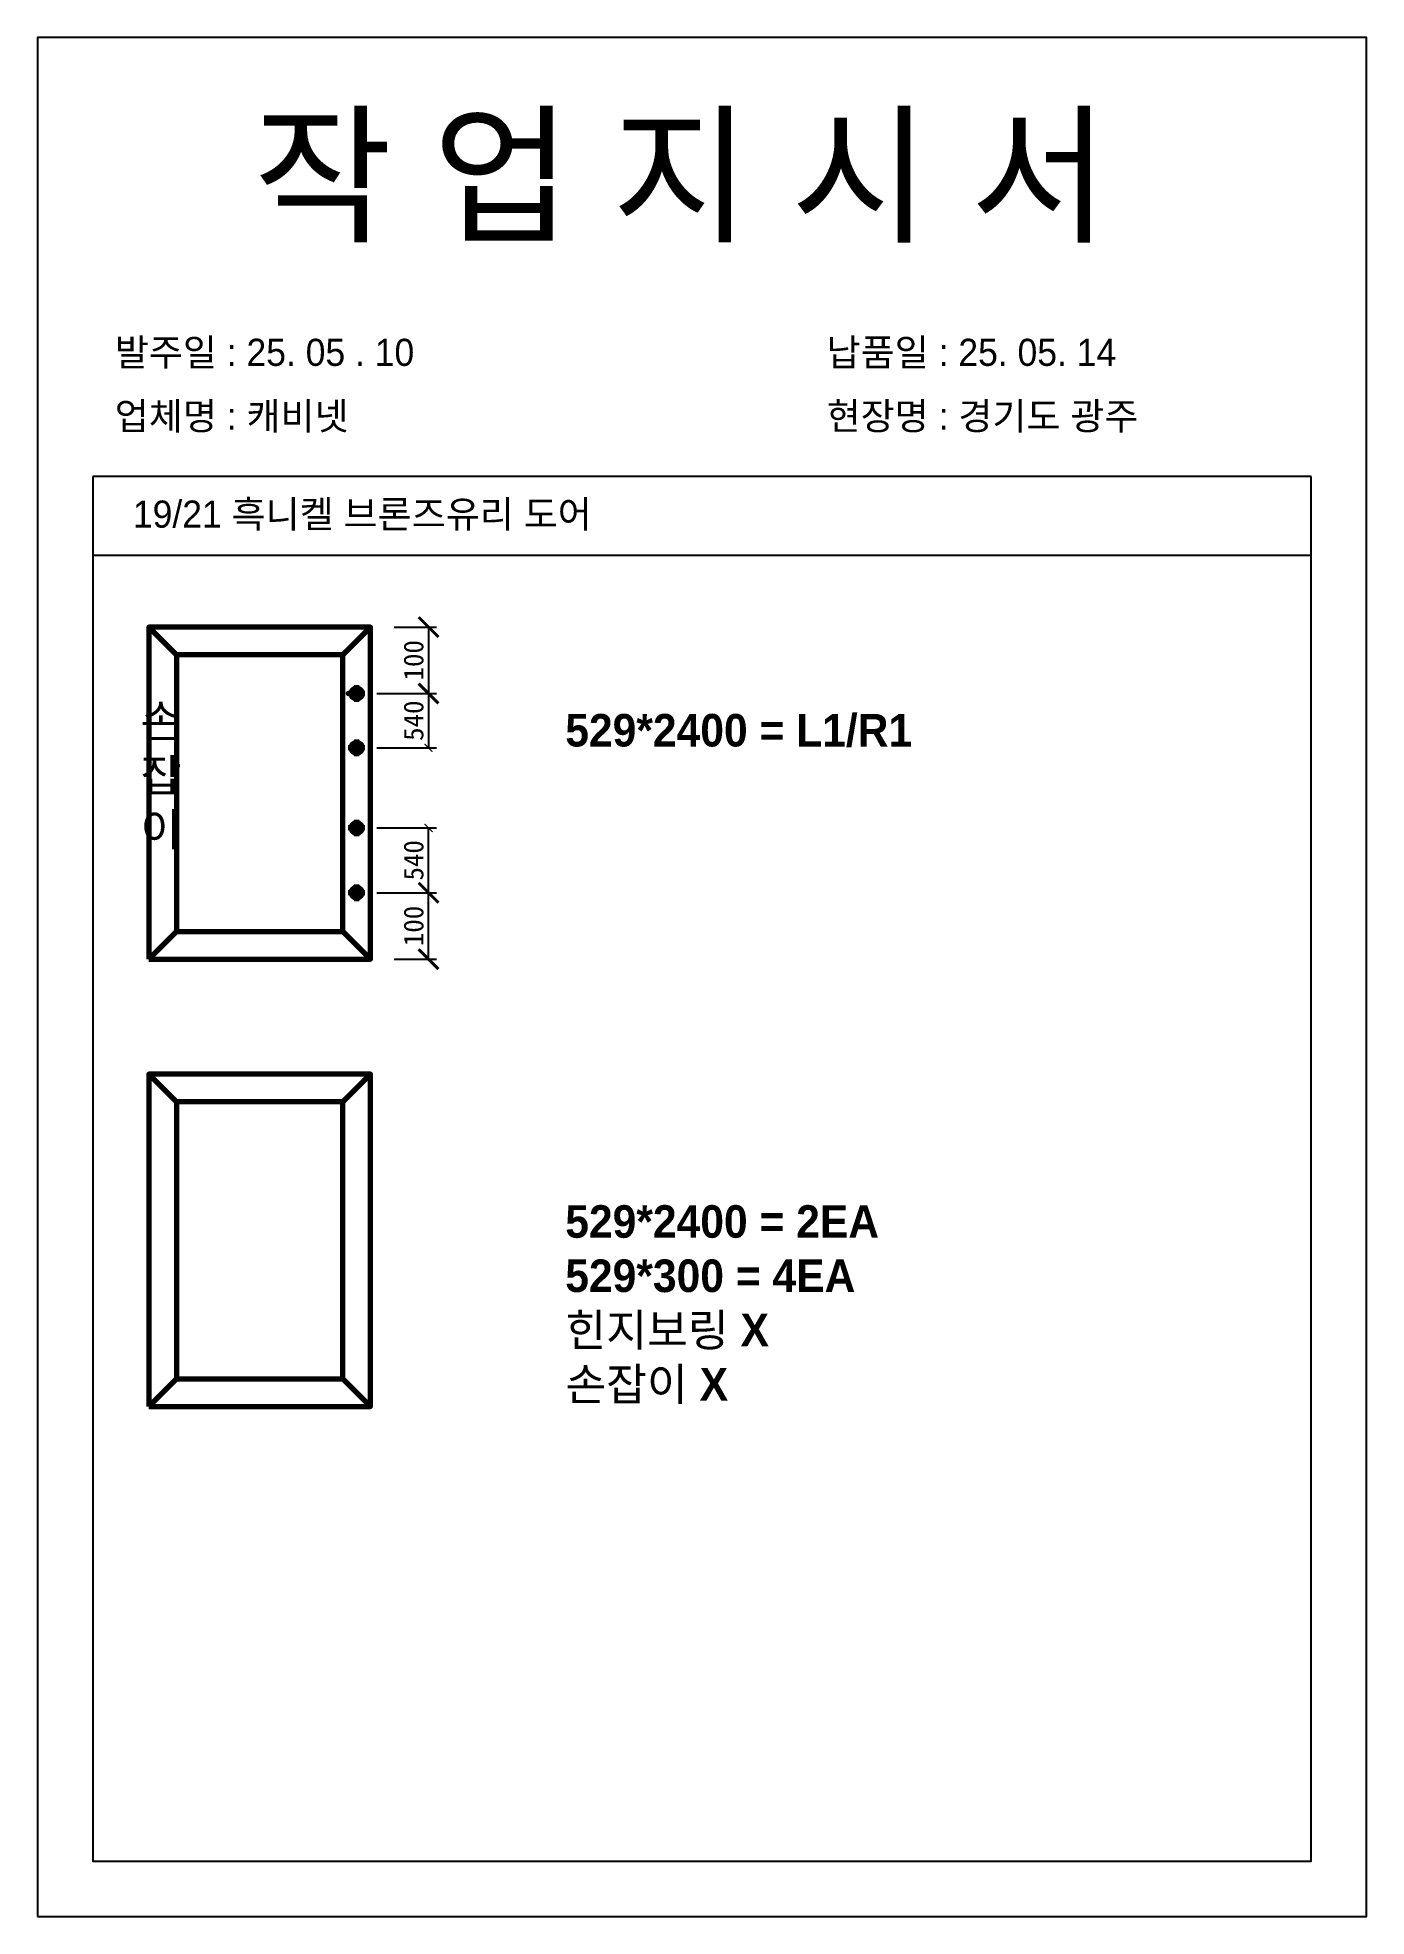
# Model space of a CAD drawing. Header units: millimetres. Extents: x -44117 to 256353, y -2095463 to 65325.
# Drawn here: x 112055 to 113735, y -106181 to -103805 of the extents above; entities that cross this region are included whole.
import ezdxf

# ---------------------------------------------------------------- set-up
doc = ezdxf.new("R2010")
doc.units = ezdxf.units.MM
doc.header["$LTSCALE"] = 10
doc.layers.add('Layer1', color=7, linetype='Continuous', lineweight=70)
doc.dimstyles.new('ISO-25', dxfattribs={"dimtxt": 2.5, "dimasz": 2.5, "dimexe": 1, "dimexo": 1, "dimtad": 1, "dimtxsty": 'Standard', "dimblk": 'ARCHTICK', "dimcen": 2.5, "dimadec": 0, "dimazin": 0, "dimtfac": 1, "dimtmove": 0, "dimatfit": 3, "dimfxl": 0, "dimarcsym": 0})

msp = doc.modelspace()

# ---------------------------------------------------------------- texts
at = {"attachment_point": 1}
for s, width, gutter_width, heights, insert, char_height in [('{\\fGulim|b0|i0|c129|p50;작 업 지 시 서}', 3307.3198183, 12.5, [-155.84554], (112328.03734, -103909.10961), 140), ('{\\fGulim|b0|i0|c129|p50;발주일 : 25. 05 . 10}', 3307.3198183, 12.5, [34.50412], (112152.82799, -104185.83003), 34.3), ('{\\fGulim|b0|i0|c129|p50;납품일 : 25. 05. 14}', 3307.3198183, 12.5, [-37.67976], (113052.80597, -104185.83003), 34.3), ('\\pt7;{\\fGulim|b0|i0|c129|p50;업체명 : 캐비넷}', 3307.3198183, 12.5, [36.11279], (112152.82799, -104266.48621), 34.3), ('{\\fGulim|b0|i0|c129|p50;현장명 : 경기도 광주}', 3307.3198183, 12.5, [-38.2735], (113052.80597, -104266.48621), 34.3), ('{\\fGulim|b0|i0|c129|p50;19/21 흑니켈 브론즈유리 도어}', 3307.3198183, 12.5, [-41.60759], (112175.73685, -104390.39519), 34.3), ('{\\fGulim|b1|i0|c129|p50;손\\P잡\\P이}', 2645.8558546, 10, [1247.94849], (112185.40148, -104648.65994), 41.16), ('{\\fGulim|b1|i0|c129|p50;529*2400 = L1/R1}', 2645.8558546, 10, [-49.70778], (112722.38914, -104660.32083), 41.16), ('{\\fGulim|b1|i0|c129|p50;529*2400 = 2EA\\P529*300 = 4EA\\P힌지보링 X\\P손잡이 X}', 2645.8558546, 10, [466.0855], (112722.38914, -105281.54749), 41.16)]:
    msp.add_mtext_dynamic_manual_height_columns(s, width=width, gutter_width=gutter_width, heights=heights, dxfattribs=dict(at, insert=insert, char_height=char_height))

# ---------------------------------------------------------------- blocks, each defined once
blk = doc.blocks.new('_ArchTick')
at = {"color": 0, "linetype": 'ByBlock', "const_width": 0.15}
blk.add_lwpolyline([(-0.5, -0.5), (0.5, 0.5)], dxfattribs=at)
blk = doc.blocks.new('*D2643')
at = {"color": 0, "lineweight": -2}
for p, q in [((112499.1, -104886.4), (112559.5, -104886.4)), ((112549.5, -104970.4), (112549.5, -104886.4)), ((112506.1, -104970.4), (112559.5, -104970.4))]:
    blk.add_line(p, q, dxfattribs=at)
at = {"layer": 'Defpoints', "color": 0}
for p in [(112469.1, -104886.4), (112549.5, -104886.4), (112476.1, -104970.4)]:
    blk.add_point(p, dxfattribs=at)
at = {"color": 0, "lineweight": -2, "xscale": 25, "yscale": 25, "zscale": 25}
for p, rotation in [((112549.5, -104886.4), 90), ((112549.5, -104970.4), 270)]:
    blk.add_blockref('_ArchTick', p, dxfattribs=dict(at, rotation=rotation))
at = {"color": 0, "insert": (112530.7, -104928.4), "char_height": 25, "attachment_point": 5, "rotation": 90}
blk.add_mtext('100', dxfattribs=at)
blk = doc.blocks.new('*D2644')
at = {"color": 0, "lineweight": -2}
for p, q in [((112506.1, -104550.4), (112559.5, -104550.4)), ((112549.5, -104550.4), (112549.5, -104634.4)), ((112499.1, -104634.4), (112559.5, -104634.4))]:
    blk.add_line(p, q, dxfattribs=at)
at = {"layer": 'Defpoints', "color": 0}
for p in [(112476.1, -104550.4), (112469.1, -104634.4), (112549.5, -104634.4)]:
    blk.add_point(p, dxfattribs=at)
at = {"color": 0, "lineweight": -2, "xscale": 25, "yscale": 25, "zscale": 25}
for p, rotation in [((112549.5, -104550.4), 90), ((112549.5, -104634.4), 270)]:
    blk.add_blockref('_ArchTick', p, dxfattribs=dict(at, rotation=rotation))
at = {"color": 0, "insert": (112530.7, -104592.4), "char_height": 25, "attachment_point": 5, "rotation": 90}
blk.add_mtext('100', dxfattribs=at)
blk = doc.blocks.new('*D2645')
at = {"color": 0, "lineweight": -2}
for p, q in [((112484.1, -104634.4), (112559.5, -104634.4)), ((112549.5, -104634.4), (112549.5, -104703.2)), ((112484.1, -104703.2), (112559.5, -104703.2))]:
    blk.add_line(p, q, dxfattribs=at)
at = {"layer": 'Defpoints', "color": 0}
for p in [(112469.1, -104634.4), (112469.1, -104703.2), (112549.5, -104703.2)]:
    blk.add_point(p, dxfattribs=at)
at = {"color": 0, "lineweight": -2, "xscale": 10, "yscale": 10, "zscale": 10}
for p, rotation in [((112549.5, -104634.4), 90), ((112549.5, -104703.2), 270)]:
    blk.add_blockref('_ArchTick', p, dxfattribs=dict(at, rotation=rotation))
at = {"color": 0, "insert": (112530.7, -104668.8), "char_height": 25, "attachment_point": 5, "rotation": 90}
blk.add_mtext('540', dxfattribs=at)
blk = doc.blocks.new('*D2646')
at = {"color": 0, "lineweight": -2}
for p, q in [((112484.1, -104804.5), (112559.5, -104804.5)), ((112549.5, -104886.4), (112549.5, -104804.5)), ((112484.1, -104886.4), (112559.5, -104886.4))]:
    blk.add_line(p, q, dxfattribs=at)
at = {"layer": 'Defpoints', "color": 0}
for p in [(112469.1, -104804.5), (112549.5, -104804.5), (112469.1, -104886.4)]:
    blk.add_point(p, dxfattribs=at)
at = {"color": 0, "lineweight": -2, "xscale": 10, "yscale": 10, "zscale": 10}
for p, rotation in [((112549.5, -104804.5), 90), ((112549.5, -104886.4), 270)]:
    blk.add_blockref('_ArchTick', p, dxfattribs=dict(at, rotation=rotation))
at = {"color": 0, "insert": (112530.7, -104845.4), "char_height": 25, "attachment_point": 5, "rotation": 90}
blk.add_mtext('540', dxfattribs=at)

# ---------------------------------------------------------------- dimensions: what is measured, and where the dimension line sits
for base, p1, p2, picture, middle in [((112549.45154, -104634.37172), (112476.05982, -104550.37172), (112469.05982, -104634.37172), '*D2644', (112530.70154, -104592.37172)), ((112549.45154, -104886.37172), (112476.05982, -104970.37172), (112469.05982, -104886.37172), '*D2643', (112530.70154, -104928.37172))]:
    dim = msp.add_linear_dim(base=base, p1=p1, p2=p2, angle=90, text='100', dimstyle='ISO-25', override={"dimscale": 10, "dimexo": 3, "dimtxsty": 'Standard'})
    dim.commit()
    dim.dimension.update_dxf_attribs({"geometry": picture, "text_midpoint": middle})
for base, p1, p2, picture, middle in [((112549.45154, -104703.21763), (112469.05982, -104634.37172), (112469.05982, -104703.21763), '*D2645', (112549.45154, -104668.79468)), ((112549.45154, -104804.501), (112469.05982, -104886.37172), (112469.05982, -104804.501), '*D2646', (112549.45154, -104845.43636))]:
    dim = msp.add_linear_dim(base=base, p1=p1, p2=p2, angle=90, text='540', dimstyle='ISO-25', override={"dimscale": 10, "dimasz": 1, "dimexo": 1.5, "dimtxsty": 'Standard'})
    dim.commit()
    dim.dimension.update_dxf_attribs({"geometry": picture, "text_midpoint": middle, "dimtype": 160})

# ---------------------------------------------------------------- linework, layer by layer
for p, q in [((113665.23074, -104360.11682), (112125.23074, -104360.11682)), ((113665.23074, -104460.11682), (112125.23074, -104460.11682))]:
    msp.add_line(p, q)
msp.add_lwpolyline([(112055.23074, -106180.9471), (113735.23074, -106180.9471), (113735.23074, -103804.9471), (112055.23074, -103804.9471)], close=True)
msp.add_lwpolyline([(112125.23074, -104360.11682), (112125.23074, -106110.9471), (113665.23074, -106110.9471), (113665.23074, -104360.11682)])
at = {"layer": 'Layer1'}
for p, q in [((112231.05982, -104585.37172), (112196.05982, -104550.37172)), ((112441.05982, -104585.37172), (112476.05982, -104550.37172)), ((112458.55982, -104623.87172), (112458.55982, -104644.87172)), ((112469.05982, -104703.21763), (112448.05982, -104703.21763)), ((112458.55982, -104692.71763), (112458.55982, -104713.71763)), ((112469.05982, -104804.501), (112448.05982, -104804.501)), ((112458.55982, -104794.001), (112458.55982, -104815.001)), ((112458.55982, -104875.87172), (112458.55982, -104896.87172)), ((112469.05982, -104886.37172), (112448.05982, -104886.37172)), ((112231.05982, -104935.37172), (112196.05982, -104970.37172)), ((112476.05982, -104970.37172), (112441.05982, -104935.37172)), ((112231.05982, -105150.9329), (112196.05982, -105115.9329)), ((112441.05982, -105150.9329), (112476.05982, -105115.9329)), ((112231.05982, -105500.9329), (112196.05982, -105535.9329)), ((112476.05982, -105535.9329), (112441.05982, -105500.9329))]:
    msp.add_line(p, q, dxfattribs=at)
for points in [[(112196.05982, -104970.37172), (112476.05982, -104970.37172), (112476.05982, -104550.37172), (112196.05982, -104550.37172)], [(112231.05982, -104935.37172), (112441.05982, -104935.37172), (112441.05982, -104585.37172), (112231.05982, -104585.37172)], [(112469.05982, -104634.37172), (112448.05982, -104634.37172)], [(112196.05982, -105535.9329), (112476.05982, -105535.9329), (112476.05982, -105115.9329), (112196.05982, -105115.9329)], [(112231.05982, -105500.9329), (112441.05982, -105500.9329), (112441.05982, -105150.9329), (112231.05982, -105150.9329)]]:
    msp.add_lwpolyline(points, close=True, dxfattribs=at)
for centre in [(112458.55982, -104634.37172), (112458.55982, -104703.21763), (112458.55982, -104804.501), (112458.55982, -104886.37172)]:
    msp.add_circle(centre, 7, dxfattribs=at)

msp.set_redraw_order([(e.dxf.handle, doc.entitydb.next_handle()) for e in msp.query("TEXT MTEXT ATTDEF DIMENSION ARC_DIMENSION")])  # texts and dimensions are drawn at this point

doc.saveas('drawing.dxf')
